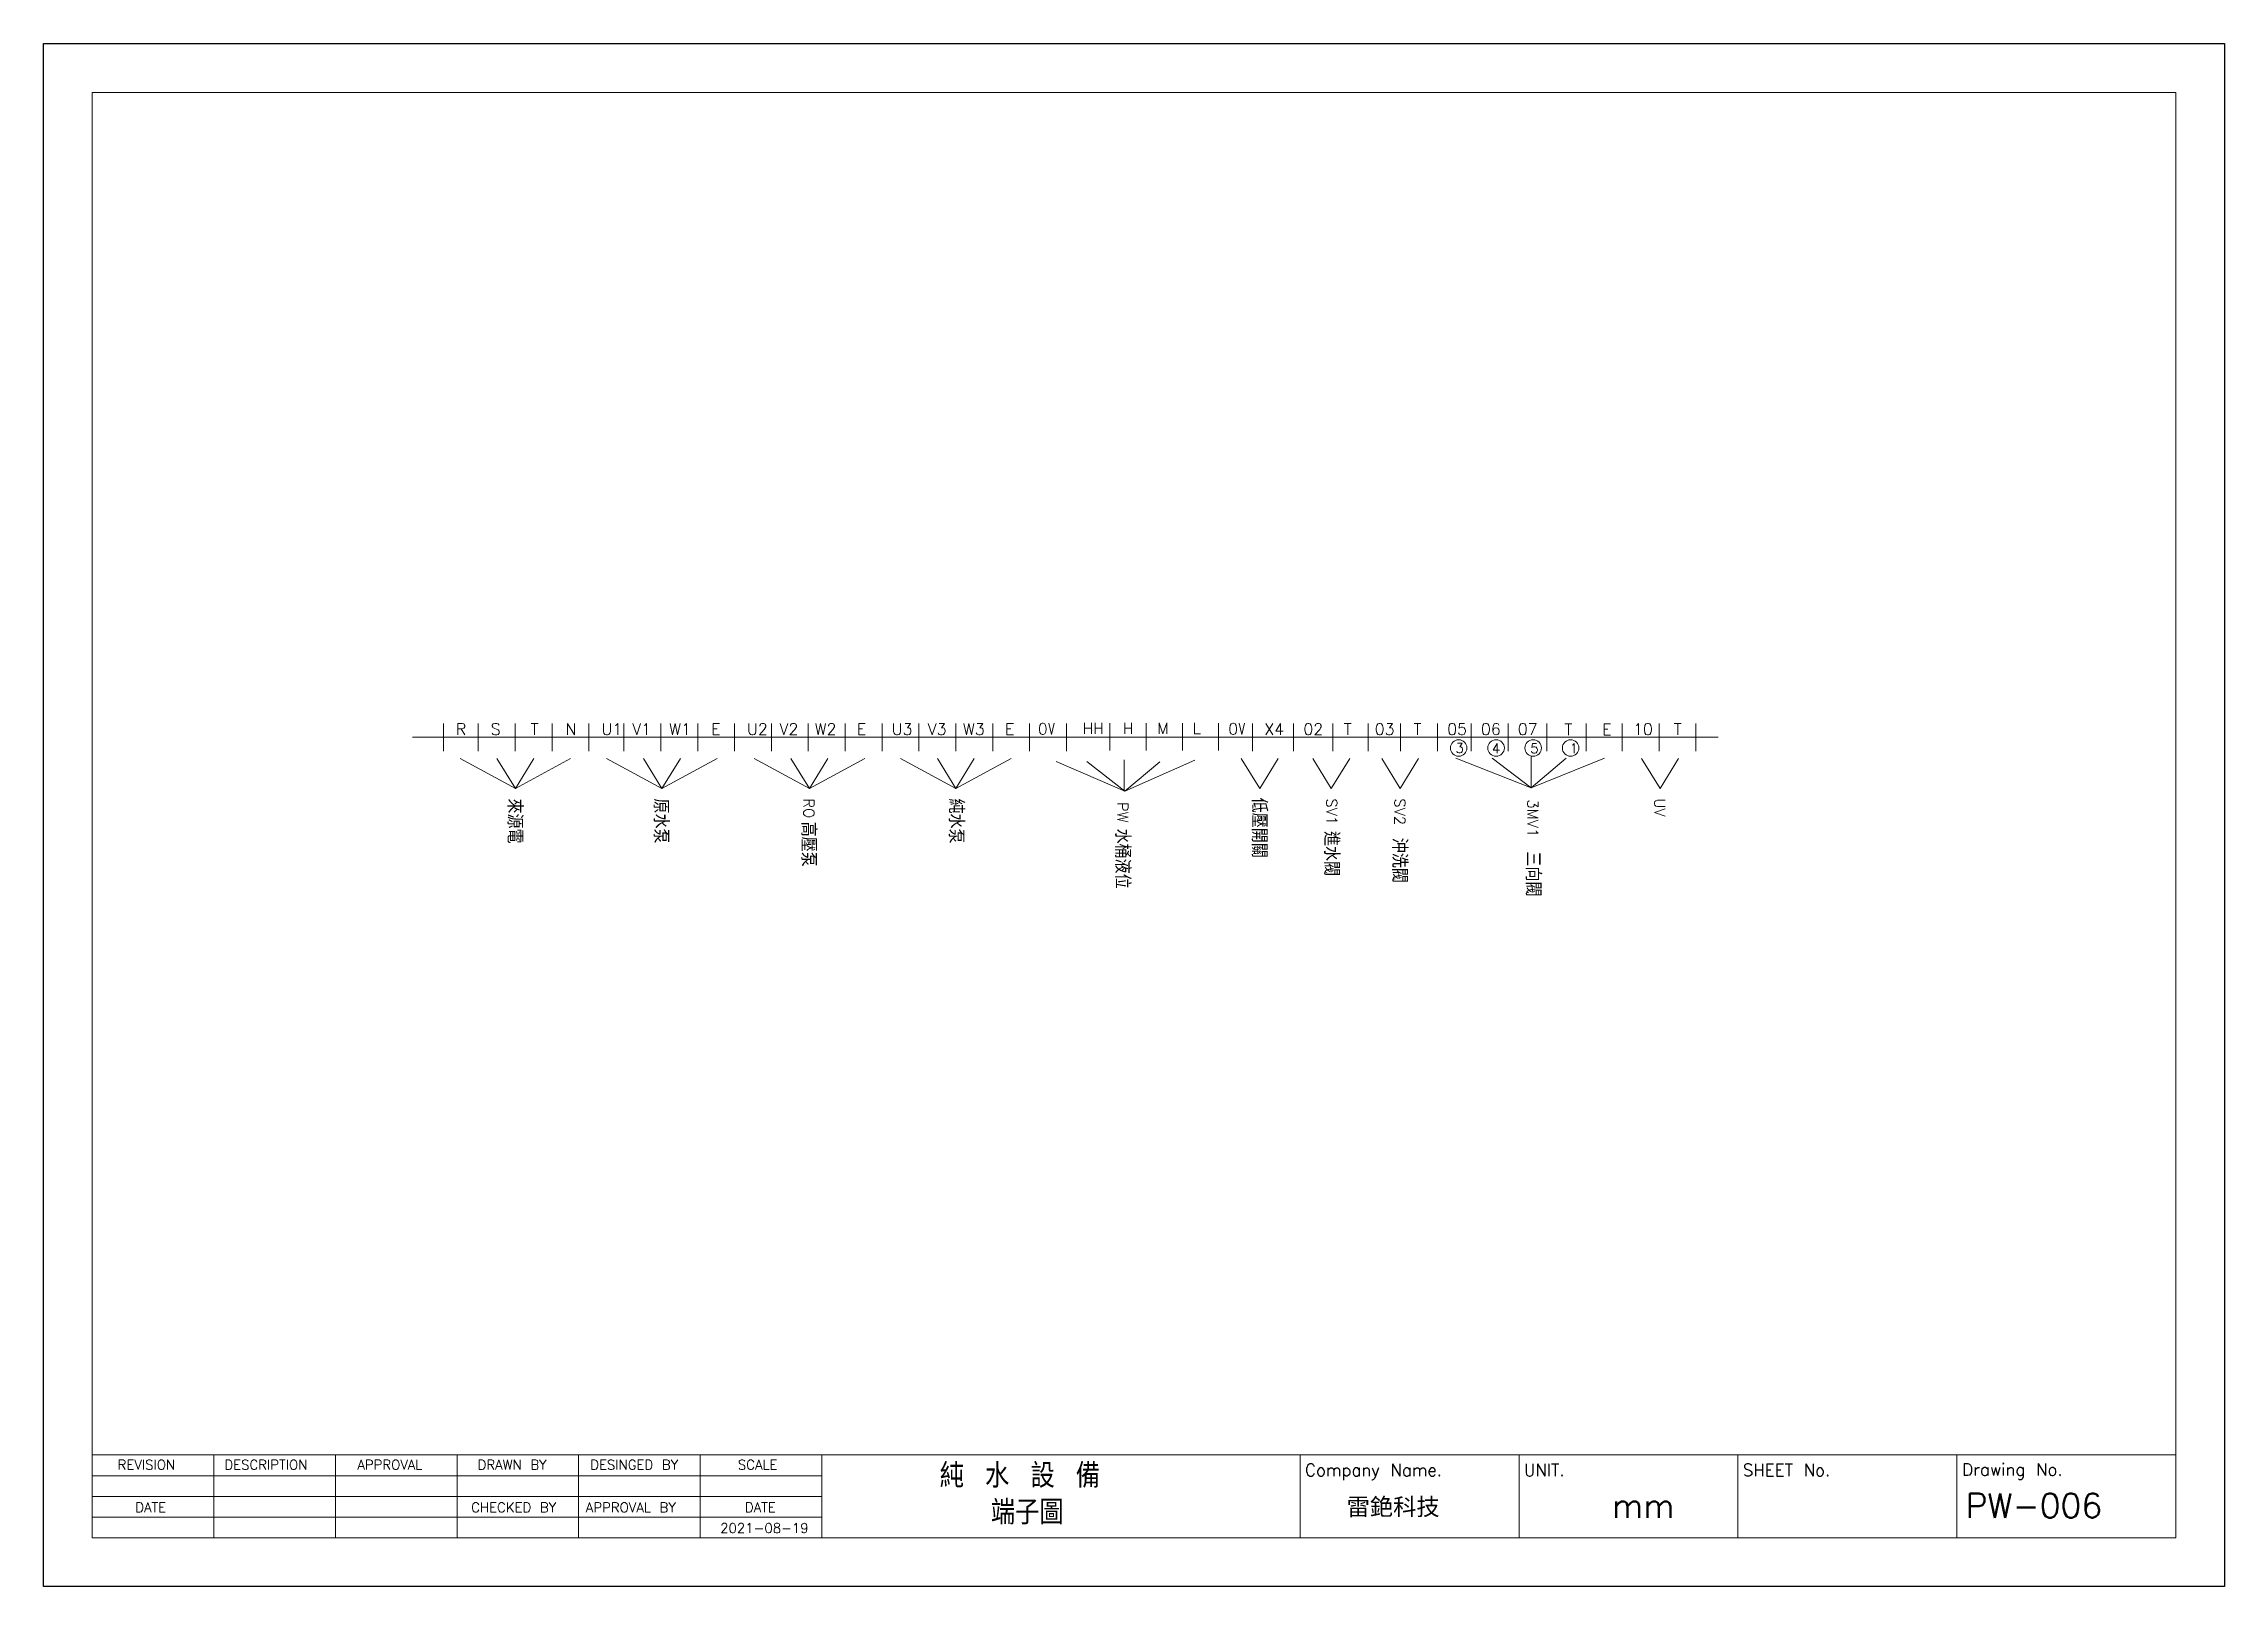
# Model space of a CAD drawing. Header units: millimetres. Extents: x 1497 to 5358, y 966 to 1803.
# Drawn here: x 4467.3 to 4764.3, y 1593.2 to 1803.2 of the extents above; entities that cross this region are included whole.
import ezdxf

# ---------------------------------------------------------------- set-up
doc = ezdxf.new("R2010")
doc.units = ezdxf.units.MM
doc.styles.add('rcs', font='txt.shx')
doc.styles.add('ting', font='monotxt.shx', dxfattribs={"height": 800, "bigfont": 'chineset.shx'})
doc.styles.add('型式1', font='')
doc.styles.get('型式1').set_extended_font_data('MingLiU')

msp = doc.modelspace()

# ---------------------------------------------------------------- texts
at = {"lineweight": 0}
for s, height, style, p in [('HH', 1.524, 'rcs', (4608.81, 1709.23)), ('H', 1.52, 'rcs', (4614.29, 1709.23)), ('M', 1.52, 'rcs', (4618.96, 1709.23)), ('L', 1.52, 'rcs', (4623.79, 1709.23)), ('R', 1.57, 'rcs', (4523.44, 1709.1)), ('S', 1.57, 'rcs', (4528.2, 1709.1)), ('T', 1.57, 'rcs', (4533.62, 1709.1)), ('N', 1.57, 'rcs', (4538.38, 1709.1)), ('U1', 1.57, 'rcs', (4543.27, 1709.1)), ('V1', 1.57, 'rcs', (4547.46, 1709.1)), ('W1', 1.57, 'rcs', (4552.49, 1709.1)), ('E', 1.57, 'rcs', (4558.2, 1709.1)), ('U2', 1.57, 'rcs', (4563.09, 1709.1)), ('V2', 1.57, 'rcs', (4567.52, 1709.1)), ('W2', 1.57, 'rcs', (4572.31, 1709.1)), ('E', 1.57, 'rcs', (4578.03, 1709.1)), ('U3', 1.57, 'rcs', (4582.79, 1709.1)), ('V3', 1.57, 'rcs', (4587.71, 1709.1)), ('W3', 1.57, 'rcs', (4592.5, 1709.1)), ('E', 1.57, 'rcs', (4598.22, 1709.1)), ('0', 1.52, 'rcs', (4602.72, 1709.16)), ('0', 1.52, 'rcs', (4628.65, 1709.16)), ('X4', 1.57, 'rcs', (4633.54, 1709.1)), ('02', 1.57, 'rcs', (4638.86, 1709.1)), ('T', 1.57, 'rcs', (4644.37, 1709.1)), ('03', 1.57, 'rcs', (4648.58, 1709.1)), ('T', 1.57, 'rcs', (4653.86, 1709.1)), ('05', 1.57, 'rcs', (4658.45, 1709.1)), ('3', 1.32, 'rcs', (4659.59, 1706.64, 0)), ('06', 1.57, 'rcs', (4663.05, 1709.1)), ('4', 1.32, 'rcs', (4664.54, 1706.6, 0)), ('07', 1.57, 'rcs', (4668.07, 1709.1)), ('5', 1.32, 'rcs', (4669.77, 1706.62, 0)), ('T', 1.57, 'rcs', (4674.41, 1709.05)), ('1', 1.32, 'rcs', (4675.14, 1706.62, 0)), ('E', 1.57, 'rcs', (4679.54, 1709.05)), ('10', 1.57, 'rcs', (4683.77, 1709.1)), ('T', 1.57, 'rcs', (4689.31, 1709.1)), ('REVISION', 1.325, 'rcs', (4477.37, 1609.09)), ('DESCRIPTION', 1.3249, 'rcs', (4491.92, 1609.09)), ('APPROVAL', 1.325, 'rcs', (4510.02, 1609.09)), ('DRAWN BY', 1.325, 'rcs', (4526.4, 1609.09)), ('DESINGED BY', 1.3249, 'rcs', (4541.74, 1609.09)), ('SCALE', 1.325, 'rcs', (4561.84, 1609.09)), ('純 水 設 備', 3.312, 'ting', (4589.33, 1606.62)), ('Company Name.', 1.6562, 'rcs', (4639.09, 1608.21)), ('UNIT.', 1.656, 'rcs', (4668.9, 1608.21)), ('SHEET No.', 1.656, 'rcs', (4698.71, 1608.21)), ('Drawing No.', 1.6562, 'rcs', (4728.58, 1608.27)), ('DATE', 1.325, 'rcs', (4479.78, 1603.3)), ('CHECKED BY', 1.325, 'rcs', (4525.53, 1603.28)), ('APPROVAL BY', 1.3249, 'rcs', (4541.14, 1603.28)), ('DATE', 1.325, 'rcs', (4562.8, 1603.3)), ('端子圖', 3.312, 'ting', (4596.29, 1601.63)), ('雷銫科技', 2.319, '型式1', (4644.76, 1602.87)), ('mm', 3.312, 'rcs', (4680.89, 1602.53)), ('PW-006', 3.312, 'rcs', (4729.06, 1602.53)), ('2021-08-19', 1.325, 'rcs', (4559.44, 1600.47))]:
    msp.add_text(s, height=height, dxfattribs=dict(at, style=style)).set_placement(p)
at = {"lineweight": 0, "style": 'rcs', "width": 0.7}
for p in [(4604.13, 1709.16), (4630.06, 1709.16)]:
    msp.add_text('V', height=1.52, dxfattribs=at).set_placement(p)
at = {"lineweight": 0}
for s, height, style, p in [('來源電', 2.045, 'ting', (4530.46, 1700.45)), ('原水泵', 2.045, 'ting', (4550.36, 1700.45)), ('RO', 1.46, 'rcs', (4570.79, 1700.46)), ('純水泵', 2.045, 'ting', (4590.56, 1700.45)), ('PW', 1.46, 'rcs', (4613.54, 1699.97)), ('低壓開關', 2.045, 'ting', (4631.83, 1700.55)), ('SV1', 1.46, 'rcs', (4642, 1700.46)), ('SV2', 1.46, 'rcs', (4651.27, 1700.46)), ('3MV1', 1.46, 'rcs', (4669.37, 1700.31)), ('UV', 1.46, 'rcs', (4686.66, 1700.46)), ('高壓泵', 2.045, 'ting', (4570.47, 1697.29)), ('水桶液位', 2.045, 'ting', (4613.22, 1696.35)), ('進水閥', 2.045, 'ting', (4641.68, 1696.02)), ('沖洗閥', 2.045, 'ting', (4650.95, 1695.1)), ('三向閥', 2.045, 'ting', (4669.14, 1693.24))]:
    msp.add_text(s, height=height, rotation=270, dxfattribs=dict(at, style=style)).set_placement(p)

# ---------------------------------------------------------------- linework, layer by layer
at = {"lineweight": 0}
for p, q in [((4473.92, 1796.57), (4757.67, 1796.57)), ((4473.92, 1599.82), (4473.92, 1796.57)), ((4757.67, 1796.57), (4757.67, 1599.82)), ((4517.54, 1708.78), (4695.37, 1708.78)), ((4521.74, 1706.9), (4521.74, 1710.67)), ((4526.49, 1706.9), (4526.49, 1710.67)), ((4531.52, 1706.9), (4531.52, 1710.67)), ((4536.54, 1706.9), (4536.54, 1710.67)), ((4541.56, 1706.9), (4541.56, 1710.67)), ((4546.32, 1706.9), (4546.32, 1710.67)), ((4551.34, 1706.9), (4551.34, 1710.67)), ((4556.37, 1706.9), (4556.37, 1710.67)), ((4561.39, 1706.9), (4561.39, 1710.67)), ((4566.41, 1706.9), (4566.41, 1710.67)), ((4571.43, 1706.9), (4571.43, 1710.67)), ((4576.46, 1706.9), (4576.46, 1710.67)), ((4581.48, 1706.9), (4581.48, 1710.67)), ((4586.5, 1706.9), (4586.5, 1710.67)), ((4591.53, 1706.9), (4591.53, 1710.67)), ((4596.55, 1706.9), (4596.55, 1710.67)), ((4601.57, 1706.9), (4601.57, 1710.67)), ((4606.59, 1706.9), (4606.59, 1710.67)), ((4612.51, 1706.99), (4612.51, 1710.69)), ((4617.44, 1706.99), (4617.44, 1710.69)), ((4622.38, 1706.99), (4622.38, 1710.69)), ((4627.31, 1706.99), (4627.31, 1710.69)), ((4631.93, 1706.9), (4631.93, 1710.67)), ((4637.52, 1706.9), (4637.52, 1710.67)), ((4642.86, 1706.9), (4642.86, 1710.67)), ((4647.69, 1706.9), (4647.69, 1710.67)), ((4652.08, 1706.9), (4652.08, 1710.67)), ((4657.11, 1706.9), (4657.11, 1710.67)), ((4661.7, 1706.9), (4661.7, 1710.67)), ((4666.73, 1706.9), (4666.73, 1710.67)), ((4672.04, 1706.9), (4672.04, 1710.67)), ((4677.39, 1706.9), (4677.39, 1710.67)), ((4682.28, 1706.9), (4682.28, 1710.67)), ((4687.3, 1706.9), (4687.3, 1710.67)), ((4692.33, 1706.9), (4692.33, 1710.67)), ((4531.54, 1701.81), (4524.01, 1705.87)), ((4531.54, 1701.81), (4529.03, 1705.87)), ((4531.54, 1701.81), (4534.05, 1705.87)), ((4531.54, 1701.81), (4539.07, 1705.87)), ((4551.5, 1701.81), (4543.97, 1705.87)), ((4551.5, 1701.81), (4548.99, 1705.87)), ((4551.5, 1701.81), (4554.02, 1705.87)), ((4551.5, 1701.81), (4559.04, 1705.87)), ((4571.6, 1701.81), (4564.06, 1705.87)), ((4571.6, 1701.81), (4569.08, 1705.87)), ((4571.6, 1701.81), (4574.11, 1705.87)), ((4571.6, 1701.81), (4579.13, 1705.87)), ((4591.53, 1701.81), (4583.99, 1705.87)), ((4591.53, 1701.81), (4589.01, 1705.87)), ((4591.53, 1701.81), (4594.04, 1705.87)), ((4591.53, 1701.81), (4599.06, 1705.87)), ((4614.54, 1701.44), (4605.18, 1705.49)), ((4614.54, 1701.44), (4609.37, 1705.49)), ((4614.46, 1705.73), (4614.46, 1701.44)), ((4614.54, 1701.44), (4624.09, 1705.67)), ((4614.54, 1701.44), (4619.3, 1705.44)), ((4632.92, 1701.81), (4630.41, 1705.87)), ((4632.92, 1701.81), (4635.43, 1705.87)), ((4642.66, 1701.81), (4640.15, 1705.87)), ((4642.66, 1701.81), (4645.17, 1705.87)), ((4652.05, 1701.81), (4649.54, 1705.87)), ((4652.05, 1701.81), (4654.56, 1705.87)), ((4669.88, 1701.88), (4659.64, 1705.94)), ((4669.88, 1701.88), (4664.58, 1705.94)), ((4669.88, 1706.17), (4669.88, 1701.88)), ((4669.88, 1701.88), (4679.88, 1705.94)), ((4669.88, 1701.88), (4674.63, 1705.94)), ((4687.44, 1701.81), (4684.93, 1705.87)), ((4687.44, 1701.81), (4689.95, 1705.87)), ((4473.92, 1611.09), (4757.67, 1611.09)), ((4490.48, 1599.82), (4490.48, 1611.09)), ((4507.04, 1599.82), (4507.04, 1611.03)), ((4523.6, 1599.82), (4523.6, 1611.03)), ((4540.16, 1599.82), (4540.16, 1611.03)), ((4556.73, 1599.82), (4556.73, 1611.03)), ((4573.29, 1599.82), (4573.29, 1611.03)), ((4638.43, 1599.82), (4638.43, 1611.03)), ((4668.24, 1599.82), (4668.24, 1611.03)), ((4698.05, 1599.82), (4698.05, 1611.03)), ((4727.86, 1599.82), (4727.86, 1611.03)), ((4473.92, 1608.26), (4573.29, 1608.26)), ((4473.92, 1605.43), (4573.29, 1605.43)), ((4473.92, 1602.6), (4573.29, 1602.6)), ((4757.67, 1599.82), (4473.92, 1599.82))]:
    msp.add_line(p, q, dxfattribs=at)
msp.add_lwpolyline([(4764.29, 1593.2), (4467.29, 1593.2), (4467.29, 1803.2), (4764.29, 1803.2)], close=True)
for centre in [(4660.01, 1707.32, 0), (4665.11, 1707.32, 0), (4670.16, 1707.32, 0), (4675.26, 1707.32, 0)]:
    msp.add_circle(centre, 1.13, dxfattribs=at)

msp.set_redraw_order([(e.dxf.handle, doc.entitydb.next_handle()) for e in msp.query("TEXT MTEXT ATTDEF DIMENSION ARC_DIMENSION")])  # texts and dimensions are drawn at this point

doc.saveas('drawing.dxf')
